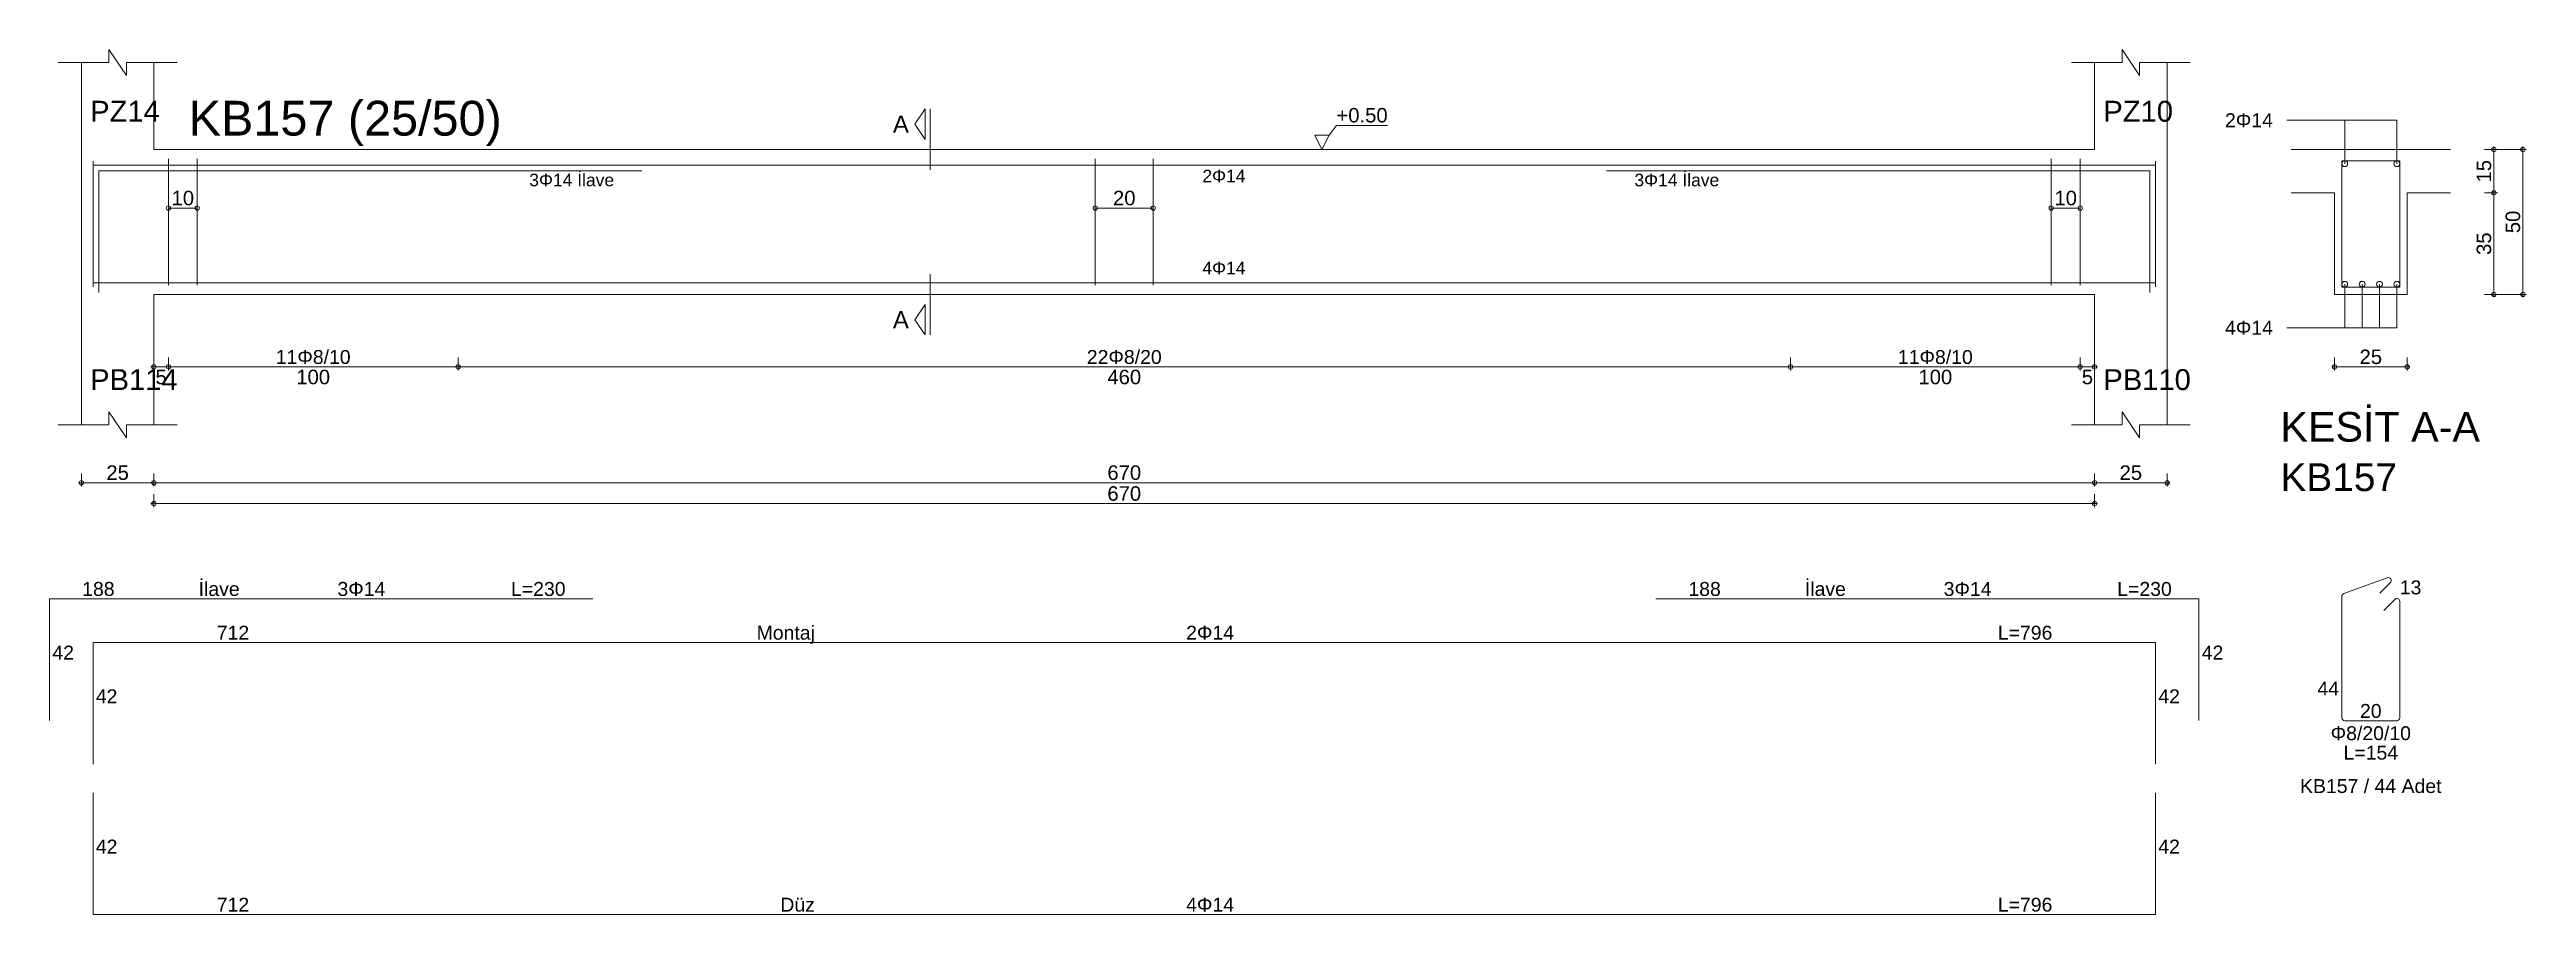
# Model space of a CAD drawing. Header units: millimetres. Extents: x 23801 to 80069, y 9628 to 14137.
# Drawn here: x 25337 to 26619, y 11764 to 12212 of the extents above; entities that cross this region are included whole.
import ezdxf

# ---------------------------------------------------------------- set-up
doc = ezdxf.new("R2010")
doc.units = ezdxf.units.MM
for name, color, linetype in [('Donatı Topl. Uzun. Yazısı', 7, 'Continuous'), ('Donatı Uz. Yazısı', 7, 'Continuous'), ('Donatı Yazısı', 7, 'Continuous'), ('Donatı Çizgisi', 7, 'Continuous'), ('Kiriş', 7, 'Continuous'), ('Standart', 7, 'Continuous'), ('Ölçülendirme', 7, 'Continuous')]:
    doc.layers.add(name, color=color, linetype=linetype)
doc.styles.add('arial_1_18', font='arial.ttf', dxfattribs={"height": 0.2})

# ---------------------------------------------------------------- blocks, each defined once
blk = doc.blocks.new('IDE143Entity7362')
at = {"layer": 'Donatı Çizgisi', "color": 5, "linetype": 'Continuous', "lineweight": 5}
for points in [[(14184.93, 2054.4), (14184.93, 2097.8)], [(14184.93, 2096.4), (14896.93, 2096.4)], [(14210.93, 2055), (14210.93, 2098.6)], [(14220.93, 2055), (14220.93, 2098.6)], [(14530.93, 2055), (14530.93, 2098.6)], [(14550.93, 2055), (14550.93, 2098.6)], [(14860.93, 2055), (14860.93, 2098.6)], [(14870.93, 2055), (14870.93, 2098.6)], [(14896.93, 2054.4), (14896.93, 2097.8)], [(14961.26, 2054.3), (14961.26, 2097.9)], [(14961.26, 2097.9), (14981.26, 2097.9)], [(14981.26, 2054.3), (14981.26, 2097.9)], [(14186.93, 2052.4), (14186.93, 2094.4)], [(14186.93, 2094.4), (14374.43, 2094.4)], [(14707.43, 2094.4), (14894.93, 2094.4)], [(14894.93, 2052.4), (14894.93, 2094.4)], [(14184.93, 2055.8), (14896.93, 2055.8)], [(14961.26, 2054.3), (14981.26, 2054.3)], [(14961.93, 1948.54), (14976.94, 1954.01)], [(14974.37, 1948.69), (14978.01, 1952.33)], [(14169.93, 1904.8), (14169.93, 1946.8)], [(14169.93, 1946.8), (14357.43, 1946.8)], [(14724.43, 1946.8), (14911.93, 1946.8)], [(14911.93, 1904.8), (14911.93, 1946.8)], [(14961.26, 1905.72), (14961.26, 1947.59)], [(14975.75, 1942.78), (14979.52, 1946.56)], [(14981.26, 1905.72), (14981.26, 1945.84)], [(14184.93, 1889.7), (14184.93, 1931.7)], [(14184.93, 1931.7), (14896.93, 1931.7)], [(14896.93, 1889.7), (14896.93, 1931.7)], [(14962.28, 1904.7), (14980.24, 1904.7)], [(14184.93, 1837.85), (14184.93, 1879.85)], [(14896.93, 1837.85), (14896.93, 1879.85)], [(14184.93, 1837.85), (14896.93, 1837.85)]]:
    blk.add_lwpolyline(points, dxfattribs=at)
for centre in [(14962.26, 2096.9), (14980.26, 2096.9), (14962.26, 2055.3), (14968.26, 2055.3), (14974.26, 2055.3), (14980.26, 2055.3)]:
    blk.add_circle(centre, 1, dxfattribs=at)
for centre, start, end in [((14977.29, 1953.05), 315, 110), ((14962.28, 1947.59), 110, 180), ((14980.24, 1945.84), 0, 135), ((14962.28, 1905.72), 180, 270), ((14980.24, 1905.72), 270, 0)]:
    blk.add_arc(centre, 1.02, start, end, dxfattribs=at)
at = {"layer": 'Kiriş', "color": 1, "linetype": 'Continuous', "lineweight": 5}
for points in [[(14172.93, 2131.8), (14190.43, 2131.8)], [(14180.93, 2006.8), (14180.93, 2131.8)], [(14190.43, 2131.8), (14190.43, 2136.3)], [(14196.43, 2127.3), (14190.43, 2136.3)], [(14196.43, 2127.3), (14196.43, 2131.8)], [(14196.43, 2131.8), (14213.93, 2131.8)], [(14205.93, 2101.8), (14205.93, 2131.8)], [(14867.93, 2131.8), (14885.43, 2131.8)], [(14875.93, 2101.8), (14875.93, 2131.8)], [(14885.43, 2131.8), (14885.43, 2136.3)], [(14891.43, 2127.3), (14885.43, 2136.3)], [(14891.43, 2131.8), (14908.93, 2131.8)], [(14891.43, 2127.3), (14891.43, 2131.8)], [(14900.93, 2006.8), (14900.93, 2131.8)], [(14205.93, 2101.8), (14875.93, 2101.8)], [(14943.76, 2101.8), (14998.76, 2101.8)], [(14943.76, 2086.8), (14958.76, 2086.8)], [(14958.76, 2051.8), (14958.76, 2086.8)], [(14983.76, 2086.8), (14998.76, 2086.8)], [(14983.76, 2051.8), (14983.76, 2086.8)], [(14205.93, 2051.8), (14875.93, 2051.8)], [(14205.93, 2006.8), (14205.93, 2051.8)], [(14875.93, 2006.8), (14875.93, 2051.8)], [(14958.76, 2051.8), (14983.76, 2051.8)], [(14196.43, 2002.3), (14190.43, 2011.3)], [(14190.43, 2006.8), (14190.43, 2011.3)], [(14891.43, 2002.3), (14885.43, 2011.3)], [(14885.43, 2006.8), (14885.43, 2011.3)], [(14172.93, 2006.8), (14190.43, 2006.8)], [(14196.43, 2006.8), (14213.93, 2006.8)], [(14196.43, 2002.3), (14196.43, 2006.8)], [(14867.93, 2006.8), (14885.43, 2006.8)], [(14891.43, 2006.8), (14908.93, 2006.8)], [(14891.43, 2002.3), (14891.43, 2006.8)]]:
    blk.add_lwpolyline(points, dxfattribs=at)
at = {"layer": 'Ölçülendirme', "color": 1, "linetype": 'Continuous', "lineweight": 5}
for points in [[(14468.68, 2110.55), (14472.18, 2115.8)], [(14472.18, 2105.3), (14472.18, 2115.8)], [(14473.93, 2094.8), (14473.93, 2115.8)], [(14472.18, 2105.3), (14468.68, 2110.55)], [(14609.18, 2101.8), (14606.68, 2106.8)], [(14606.68, 2106.8), (14611.68, 2106.8)], [(14611.68, 2106.8), (14609.18, 2101.8)], [(14611.68, 2106.8), (14614.18, 2110.13)], [(14614.18, 2110.13), (14631.85, 2110.13)], [(14942.26, 2111.9), (14980.26, 2111.9)], [(14962.26, 2096.9), (14962.26, 2111.9)], [(14980.26, 2096.9), (14980.26, 2111.9)], [(14609.18, 2101.8), (14609.18, 2101.8)], [(15010.51, 2101.8), (15025.01, 2101.8)], [(15013.76, 2050.8), (15013.76, 2102.8)], [(15023.76, 2050.8), (15023.76, 2102.8)], [(15010.51, 2086.8), (15015.01, 2086.8)], [(14210.93, 2081.6), (14220.93, 2081.6)], [(14530.93, 2081.6), (14550.93, 2081.6)], [(14860.93, 2081.6), (14870.93, 2081.6)], [(14473.93, 2037.8), (14473.93, 2058.8)], [(14962.26, 2040.3), (14962.26, 2055.3)], [(14968.26, 2040.3), (14968.26, 2055.3)], [(14974.26, 2040.3), (14974.26, 2055.3)], [(14980.26, 2040.3), (14980.26, 2055.3)], [(14468.68, 2043.05), (14472.18, 2048.3)], [(14472.18, 2037.8), (14472.18, 2048.3)], [(15010.51, 2051.8), (15025.01, 2051.8)], [(14472.18, 2037.8), (14468.68, 2043.05)], [(14942.26, 2040.3), (14980.26, 2040.3)], [(14204.93, 2026.8), (14876.93, 2026.8)], [(14205.93, 2025.55), (14205.93, 2030.05)], [(14210.93, 2025.55), (14210.93, 2030.05)], [(14310.93, 2025.55), (14310.93, 2030.05)], [(14770.93, 2025.55), (14770.93, 2030.05)], [(14870.93, 2025.55), (14870.93, 2030.05)], [(14875.93, 2025.55), (14875.93, 2030.05)], [(14957.76, 2026.8), (14984.76, 2026.8)], [(14958.76, 2025.55), (14958.76, 2030.05)], [(14983.76, 2025.55), (14983.76, 2030.05)], [(14179.93, 1986.8), (14901.93, 1986.8)], [(14180.93, 1985.55), (14180.93, 1990.05)], [(14205.93, 1985.55), (14205.93, 1990.05)], [(14875.93, 1985.55), (14875.93, 1990.05)], [(14900.93, 1985.55), (14900.93, 1990.05)], [(14204.93, 1979.6), (14876.93, 1979.6)], [(14205.93, 1978.35), (14205.93, 1982.85)], [(14875.93, 1978.35), (14875.93, 1982.85)]]:
    blk.add_lwpolyline(points, dxfattribs=at)
for centre in [(15013.76, 2101.8), (15023.76, 2101.8), (15013.76, 2086.8), (14210.93, 2081.6), (14220.93, 2081.6), (14530.93, 2081.6), (14550.93, 2081.6), (14860.93, 2081.6), (14870.93, 2081.6), (15013.76, 2051.8), (15023.76, 2051.8), (14205.93, 2026.8), (14210.93, 2026.8), (14210.93, 2026.8), (14310.93, 2026.8), (14310.93, 2026.8), (14770.93, 2026.8), (14770.93, 2026.8), (14870.93, 2026.8), (14870.93, 2026.8), (14875.93, 2026.8), (14958.76, 2026.8), (14983.76, 2026.8), (14180.93, 1986.8), (14205.93, 1986.8), (14205.93, 1986.8), (14875.93, 1986.8), (14875.93, 1986.8), (14900.93, 1986.8), (14205.93, 1979.6), (14875.93, 1979.6)]:
    blk.add_circle(centre, 0.75, dxfattribs=at)
at = {"layer": 'Donatı Topl. Uzun. Yazısı', "color": 1, "linetype": 'Continuous', "lineweight": 5, "style": 'arial_1_18'}
for s, p in [('L=230', (14329.22, 1947.76)), ('L=230', (14883.72, 1947.76)), ('L=796', (14842.5, 1932.66)), ('L=154', (14961.85, 1891.26)), ('L=796', (14842.5, 1838.81))]:
    blk.add_text(s, height=4.8, dxfattribs=at).set_placement(p)
at = {"layer": 'Donatı Uz. Yazısı', "color": 1, "linetype": 'Continuous', "lineweight": 5, "style": 'arial_1_18'}
for s, p in [('188', (14181.18, 1947.76)), ('188', (14735.68, 1947.76)), ('13', (14981.26, 1948.3)), ('712', (14227.65, 1932.66)), ('42', (14170.89, 1925.8)), ('42', (14912.89, 1925.8)), ('42', (14185.89, 1910.7)), ('42', (14897.89, 1910.7)), ('44', (14952.84, 1913.42)), ('20', (14967.53, 1905.66)), ('42', (14185.89, 1858.85)), ('42', (14897.89, 1858.85)), ('712', (14227.65, 1838.81))]:
    blk.add_text(s, height=4.8, dxfattribs=at).set_placement(p)
at = {"layer": 'Donatı Yazısı', "color": 5, "linetype": 'Continuous', "lineweight": 5, "style": 'arial_1_18'}
for s, height, p in [('2Φ14', 4.8, (14920.93, 2109.5)), ('3Φ14 İlave', 4.32, (14335.52, 2089.12)), ('3Φ14 İlave', 4.32, (14717.03, 2089.12)), ('4Φ14', 4.8, (14920.93, 2037.9)), ('3Φ14', 4.8, (14269.3, 1947.76)), ('3Φ14', 4.8, (14823.8, 1947.76)), ('2Φ14', 4.8, (14562.29, 1932.66)), ('Φ8/20/10', 4.8, (14957.4, 1897.98)), ('KB157 / 44 Adet', 4.8, (14946.84, 1879.74)), ('4Φ14', 4.8, (14562.29, 1838.81))]:
    blk.add_text(s, height=height, dxfattribs=at).set_placement(p)
for s, p in [('2Φ14', (14567.89, 2090.52)), ('4Φ14', (14567.89, 2058.76))]:
    blk.add_text(s, height=4.32, rotation=360, dxfattribs=at).set_placement(p)
at = {"layer": 'Donatı Yazısı', "color": 1, "linetype": 'Continuous', "lineweight": 5, "style": 'arial_1_18'}
for s, p in [('İlave', (14221.39, 1947.76)), ('İlave', (14775.89, 1947.76)), ('Montaj', (14414, 1932.66)), ('Düz', (14422.21, 1838.81))]:
    blk.add_text(s, height=4.8, dxfattribs=at).set_placement(p)
at = {"layer": 'Kiriş', "color": 1, "linetype": 'Continuous', "lineweight": 5, "style": 'arial_1_18'}
for s, height, p in [('PZ14', 7.2, (14183.93, 2111.4)), ('KB157 (25/50)', 12, (14217.93, 2106.6)), ('PZ10', 7.2, (14878.93, 2111.4)), ('PB114', 7.2, (14183.93, 2018.8)), ('PB110', 7.2, (14878.93, 2018.8)), ('KESİT A-A', 10.2, (14940.06, 2001)), ('KB157', 9.6, (14940.06, 1983.92))]:
    blk.add_text(s, height=height, dxfattribs=at).set_placement(p)
at = {"layer": 'Ölçülendirme', "color": 1, "linetype": 'Continuous', "lineweight": 5, "style": 'arial_1_18'}
for s, height, p in [('A', 5.95, (14461.04, 2107.57)), ('+0.50', 5, (14614.18, 2111.13)), ('A', 5.95, (14461.04, 2040.07)), ('25', 5, (14967.38, 2027.76)), ('5', 5, (14206.49, 2020.8)), ('100', 5, (14255.1, 2020.8)), ('460', 5, (14535.1, 2020.8)), ('100', 5, (14815.1, 2020.8)), ('5', 5, (14871.49, 2020.8)), ('25', 5, (14189.54, 1987.8)), ('670', 5, (14535.1, 1987.8)), ('25', 5, (14884.54, 1987.8)), ('670', 5, (14535.1, 1980.6))]:
    blk.add_text(s, height=height, dxfattribs=at).set_placement(p)
for s, rotation, p in [('15', 90, (15012.8, 2090.42)), ('10', 360, (14212.04, 2082.56)), ('20', 360, (14537.04, 2082.56)), ('10', 360, (14862.04, 2082.56)), ('50', 90, (15022.8, 2072.92)), ('35', 90, (15012.8, 2065.42))]:
    blk.add_text(s, height=5, rotation=rotation, dxfattribs=at).set_placement(p)
at = {"layer": 'Ölçülendirme', "color": 5, "linetype": 'Continuous', "lineweight": 5, "style": 'arial_1_18'}
for s, p in [('11Φ8/10', (14248, 2027.8)), ('22Φ8/20', (14528, 2027.8)), ('11Φ8/10', (14808, 2027.8))]:
    blk.add_text(s, height=4.8, dxfattribs=at).set_placement(p)

msp = doc.modelspace()

# ---------------------------------------------------------------- block references
at = {"layer": 'Standart', "xscale": 1.5, "yscale": 1.5, "zscale": 1.5}
msp.add_blockref('IDE143Entity7362', (4081.7, 9007.5), dxfattribs=at)

doc.saveas('drawing.dxf')
